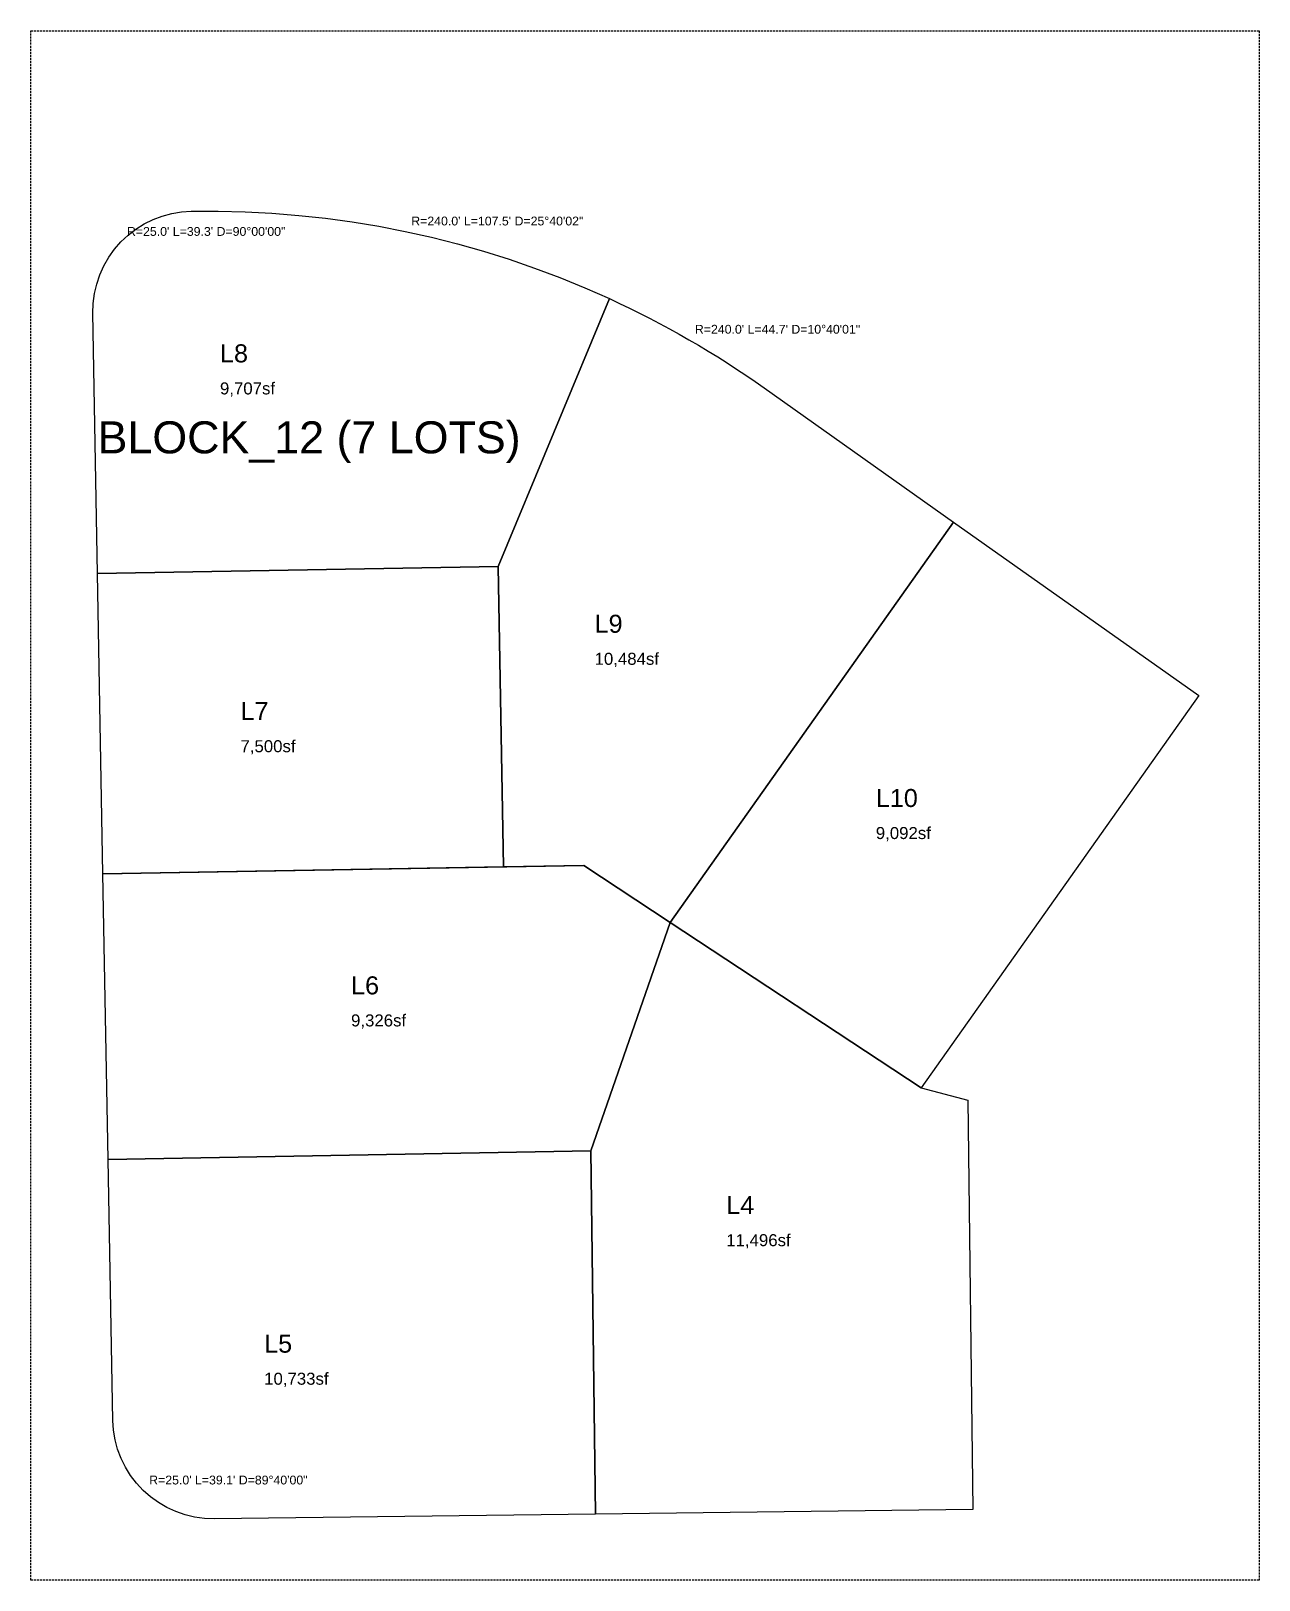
# Model space of a CAD drawing. Extents: x -838 to 3003, y -3950 to 135.
# Drawn here: x 2183.4 to 2489.8, y -251.2 to 135.4 of the extents above; entities that cross this region are included whole.
import ezdxf

# ---------------------------------------------------------------- set-up
doc = ezdxf.new("R2010")
doc.units = 0
doc.linetypes.add('DASHED', pattern=[0.75, 0.5, -0.25])
for name, color, linetype in [('BLOCK-BORDER', 8, 'DASHED'), ('BLOCK-TITLE', 2, 'CONTINUOUS'), ('LOT-BOUNDARY', 4, 'CONTINUOUS'), ('LOT-CURVE', 6, 'CONTINUOUS'), ('LOT-DIM', 7, 'CONTINUOUS'), ('LOT-TEXT', 2, 'CONTINUOUS')]:
    doc.layers.add(name, color=color, linetype=linetype)
doc.styles.get("Standard").update_dxf_attribs({"font": 'Arial'})

msp = doc.modelspace()

# ---------------------------------------------------------------- texts
at = {"layer": 'BLOCK-TITLE'}
msp.add_text('BLOCK_12 (7 LOTS)', height=8, dxfattribs=at).set_placement((2200, 30))
at = {"layer": 'LOT-DIM'}
for s, p in [('R=240.0\' L=107.5\' D=25%%d40\'02"', (2278.2806, 86.8966)), ('R=25.0\' L=39.3\' D=90%%d00\'00"', (2207.3382, 84.2957)), ('R=240.0\' L=44.7\' D=10%%d40\'01"', (2349.0677, 59.8807)), ('R=25.0\' L=39.1\' D=89%%d40\'00"', (2212.8782, -227.3739))]:
    msp.add_text(s, height=2.2, dxfattribs=at).set_placement(p)
at = {"layer": 'LOT-TEXT'}
for s, height, p in [('L8', 4.5, (2230.5513, 52.7125)), ('9,707sf', 3, (2230.5513, 44.7125)), ('L9', 4.5, (2324.0354, -14.7828)), ('10,484sf', 3, (2324.0354, -22.7828)), ('L7', 4.5, (2235.6646, -36.5971)), ('7,500sf', 3, (2235.6646, -44.5971)), ('L10', 4.5, (2394.2139, -58.2748)), ('9,092sf', 3, (2394.2139, -66.2748)), ('L6', 4.5, (2263.2584, -105.0445)), ('9,326sf', 3, (2263.2584, -113.0445)), ('L4', 4.5, (2356.8888, -159.9037)), ('11,496sf', 3, (2356.8888, -167.9037)), ('L5', 4.5, (2241.5721, -194.4841)), ('10,733sf', 3, (2241.5721, -202.4841))]:
    msp.add_text(s, height=height, dxfattribs=at).set_placement(p)

# ---------------------------------------------------------------- linework, layer by layer
at = {"layer": 'BLOCK-BORDER'}
for p, q in [((2183.3857, -251.232), (2183.3857, 135.4339)), ((2183.3857, 135.4339), (2489.8442, 135.4339)), ((2489.8442, 135.4339), (2489.8442, -251.232)), ((2489.8442, -251.232), (2183.3857, -251.232))]:
    msp.add_line(p, q, dxfattribs=at)
at = {"layer": 'LOT-BOUNDARY'}
for p, q in [((2223.3816, 90.4339), (2223.3816, 90.4339)), ((2327.7267, 68.6241), (2299.9839, 1.7937)), ((2299.9839, 1.7937), (2327.7267, 68.6241)), ((2200, 0), (2198.8341, 64.9895)), ((2366.3706, 46.3373), (2413.638, 12.8632)), ((2413.638, 12.8632), (2342.873, -87.068)), ((2342.873, -87.068), (2413.638, 12.8632)), ((2413.638, 12.8632), (2474.8442, -30.482)), ((2299.9839, 1.7937), (2200, 0)), ((2200, 0), (2299.9839, 1.7937)), ((2201.3453, -74.9879), (2200, 0)), ((2301.3292, -73.1942), (2299.9839, 1.7937)), ((2299.9839, 1.7937), (2301.3292, -73.1942)), ((2474.8442, -30.482), (2405.5003, -128.4125)), ((2201.3453, -74.9879), (2321.326, -72.8355)), ((2301.3292, -73.1942), (2201.3453, -74.9879)), ((2321.326, -72.8355), (2301.3292, -73.1942)), ((2342.873, -87.068), (2321.326, -72.8355)), ((2321.326, -72.8355), (2342.873, -87.068)), ((2202.6237, -146.2465), (2201.3453, -74.9879)), ((2342.873, -87.068), (2323.1243, -144.0847)), ((2323.1243, -144.0847), (2342.873, -87.068)), ((2405.5003, -128.4125), (2342.873, -87.068)), ((2342.873, -87.068), (2405.5003, -128.4125)), ((2405.5003, -128.4125), (2417.1836, -131.4434)), ((2417.1836, -131.4434), (2418.4223, -233.6359)), ((2323.1243, -144.0847), (2202.6237, -146.2465)), ((2202.6237, -146.2465), (2323.1243, -144.0847)), ((2203.7922, -211.381), (2202.6237, -146.2465)), ((2323.1243, -144.0847), (2324.2292, -234.7776)), ((2324.2292, -234.7776), (2323.1243, -144.0847)), ((2324.2292, -234.7776), (2229.0912, -235.9307)), ((2418.4223, -233.6359), (2324.2292, -234.7776))]:
    msp.add_line(p, q, dxfattribs=at)
at = {"layer": 'LOT-CURVE'}
for p, q in [((2213.8502, 88.3596), (2216.145, 89.2275)), ((2216.145, 89.2275), (2218.5138, 89.8662)), ((2218.5138, 89.8662), (2220.9338, 90.2696)), ((2220.9338, 90.2696), (2223.3816, 90.4339)), ((2223.3816, 90.4339), (2230.0999, 90.4604)), ((2230.0999, 90.4604), (2236.8163, 90.2988)), ((2236.8163, 90.2988), (2243.5255, 89.9492)), ((2243.5255, 89.9492), (2250.2223, 89.4119)), ((2250.2223, 89.4119), (2256.9014, 88.6874)), ((2207.6261, 84.4756), (2209.5702, 85.9722)), ((2209.5702, 85.9722), (2211.6516, 87.2711)), ((2211.6516, 87.2711), (2213.8502, 88.3596)), ((2256.9014, 88.6874), (2263.5577, 87.7761)), ((2263.5577, 87.7761), (2270.1858, 86.6789)), ((2270.1858, 86.6789), (2276.7806, 85.3966)), ((2276.7806, 85.3966), (2283.3369, 83.9301)), ((2204.2234, 80.9486), (2205.8382, 82.7957)), ((2205.8382, 82.7957), (2207.6261, 84.4756)), ((2283.3369, 83.9301), (2289.8496, 82.2807)), ((2289.8496, 82.2807), (2296.3136, 80.4496)), ((2201.5742, 76.8255), (2202.7975, 78.9521)), ((2202.7975, 78.9521), (2204.2234, 80.9486)), ((2296.3136, 80.4496), (2302.7237, 78.4382)), ((2302.7237, 78.4382), (2309.0751, 76.2482)), ((2199.7802, 72.2648), (2200.5652, 74.5892)), ((2200.5652, 74.5892), (2201.5742, 76.8255)), ((2309.0751, 76.2482), (2315.3626, 73.8813)), ((2315.3626, 73.8813), (2321.5815, 71.3392)), ((2198.9105, 67.4417), (2199.2269, 69.8746)), ((2199.2269, 69.8746), (2199.7802, 72.2648)), ((2321.5815, 71.3392), (2327.7267, 68.6241)), ((2198.8341, 64.9895), (2198.9105, 67.4417)), ((2327.7267, 68.6241), (2330.2578, 67.4453)), ((2330.2578, 67.4453), (2332.775, 66.2371)), ((2332.775, 66.2371), (2335.278, 64.9997)), ((2335.278, 64.9997), (2337.7664, 63.7333)), ((2337.7664, 63.7333), (2340.2399, 62.438)), ((2340.2399, 62.438), (2342.6982, 61.114)), ((2342.6982, 61.114), (2345.1409, 59.7615)), ((2345.1409, 59.7615), (2347.5677, 58.3807)), ((2347.5677, 58.3807), (2349.9782, 56.9717)), ((2349.9782, 56.9717), (2352.3722, 55.5347)), ((2352.3722, 55.5347), (2354.7494, 54.0701)), ((2354.7494, 54.0701), (2357.1093, 52.5778)), ((2357.1093, 52.5778), (2359.4517, 51.0582)), ((2359.4517, 51.0582), (2361.7763, 49.5114)), ((2361.7763, 49.5114), (2364.0827, 47.9377)), ((2364.0827, 47.9377), (2366.3706, 46.3373)), ((2203.9554, -213.8199), (2203.7922, -211.381)), ((2204.3561, -216.2311), (2203.9554, -213.8199)), ((2204.9903, -218.5917), (2204.3561, -216.2311)), ((2205.852, -220.8791), (2204.9903, -218.5917)), ((2206.933, -223.0714), (2205.852, -220.8791)), ((2208.2228, -225.1476), (2206.933, -223.0714)), ((2209.7093, -227.088), (2208.2228, -225.1476)), ((2211.3782, -228.8739), (2209.7093, -227.088)), ((2213.2134, -230.4883), (2211.3782, -228.8739)), ((2215.1976, -231.9158), (2213.2134, -230.4883)), ((2217.3117, -233.1427), (2215.1976, -231.9158)), ((2219.5355, -234.1573), (2217.3117, -233.1427)), ((2221.8477, -234.9499), (2219.5355, -234.1573)), ((2224.2263, -235.5128), (2221.8477, -234.9499)), ((2226.6485, -235.8409), (2224.2263, -235.5128)), ((2229.0912, -235.9307), (2226.6485, -235.8409))]:
    msp.add_line(p, q, dxfattribs=at)

msp.set_redraw_order([(e.dxf.handle, doc.entitydb.next_handle()) for e in msp.query("TEXT MTEXT ATTDEF DIMENSION ARC_DIMENSION")])  # texts and dimensions are drawn at this point

doc.saveas('drawing.dxf')
